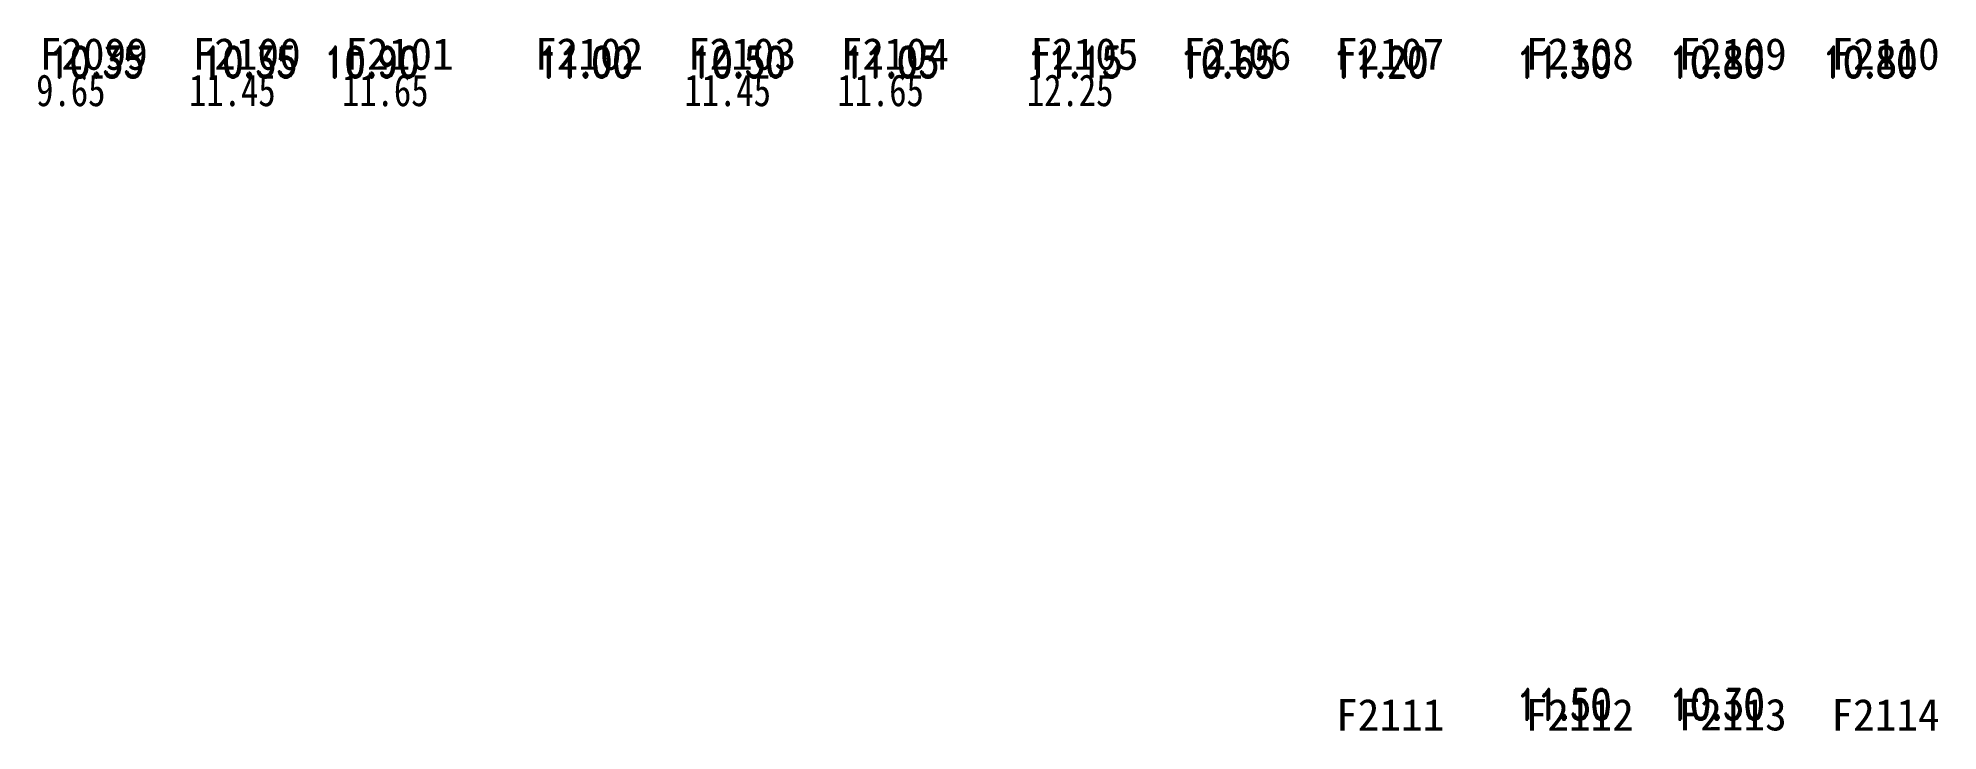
# Model space of a CAD drawing. Header units: millimetres. Extents: x 750450 to 1215890, y -2608 to 304071.
# Drawn here: x 1177042 to 1208112, y 167296 to 178624 of the extents above; entities that cross this region are included whole.
import ezdxf
from ezdxf.enums import TextEntityAlignment as Align

# ---------------------------------------------------------------- set-up
doc = ezdxf.new("R2010")
doc.units = ezdxf.units.MM
doc.header["$LTSCALE"] = 1000
for name, color, linetype in [('p-a-price-generated', 96, 'Continuous'), ('P_number', 120, 'Continuous'), ('P_price', 211, 'Continuous')]:
    doc.layers.add(name, color=color, linetype=linetype)
doc.styles.add('romand', font='romand.shx', dxfattribs={"width": 0.8})
doc.styles.add('华文细黑', font='STXIHEI.TTF')
doc.styles.add('黑体', font='simhei.ttf', dxfattribs={"width": 0.8})

msp = doc.modelspace()

# ---------------------------------------------------------------- texts
at = {"layer": 'p-a-price-generated', "style": 'romand', "width": 0.8}
for s, p in [('10.35', (1177216, 177981, 0)), ('10.35', (1179716, 177981, 0)), ('10.90', (1181716, 177981, 0)), ('11.00', (1185216, 177981, 0)), ('10.50', (1187716, 177981, 0)), ('11.05', (1190216, 177981, 0)), ('11.15', (1193216, 177981, 0)), ('10.65', (1195716, 177981, 0)), ('11.20', (1198216, 177981, 0)), ('11.30', (1201216, 177981, 0)), ('10.80', (1203716, 177981, 0)), ('10.80', (1206216, 177981, 0)), ('11.50', (1201216, 167481, 0)), ('10.30', (1203716, 167481, 0))]:
    msp.add_text(s, height=500, dxfattribs=at).set_placement(p)
at = {"layer": 'P_number', "style": '华文细黑'}
for s, p in [('F2099', (1177954, 178360, 0)), ('F2100', (1180454, 178360, 0)), ('F2101', (1182954, 178360, 0)), ('F2102', (1186054, 178360, 0)), ('F2103', (1188554, 178360, 0)), ('F2104', (1191054, 178360, 0)), ('F2105', (1194154, 178360, 0)), ('F2106', (1196654, 178360, 0)), ('F2107', (1199154, 178360, 0)), ('F2108', (1202254, 178360, 0)), ('F2109', (1204754, 178360, 0)), ('F2110', (1207254, 178360, 0)), ('F2111', (1199154, 167560, 0)), ('F2112', (1202254, 167560, 0)), ('F2113', (1204754, 167560, 0)), ('F2114', (1207254, 167560, 0))]:
    msp.add_text(s, height=520, dxfattribs=at).set_placement(p, align=Align.MIDDLE)
at = {"layer": 'P_price', "style": '黑体', "width": 0.8}
for s, p in [('9.65', (1177013, 177510)), ('11.45', (1179513, 177510)), ('11.65', (1182013, 177510)), ('11.45', (1187613, 177510)), ('11.65', (1190113, 177510)), ('12.25', (1193213, 177510))]:
    msp.add_text(s, height=520, dxfattribs=at).set_placement(p)

doc.saveas('drawing.dxf')
